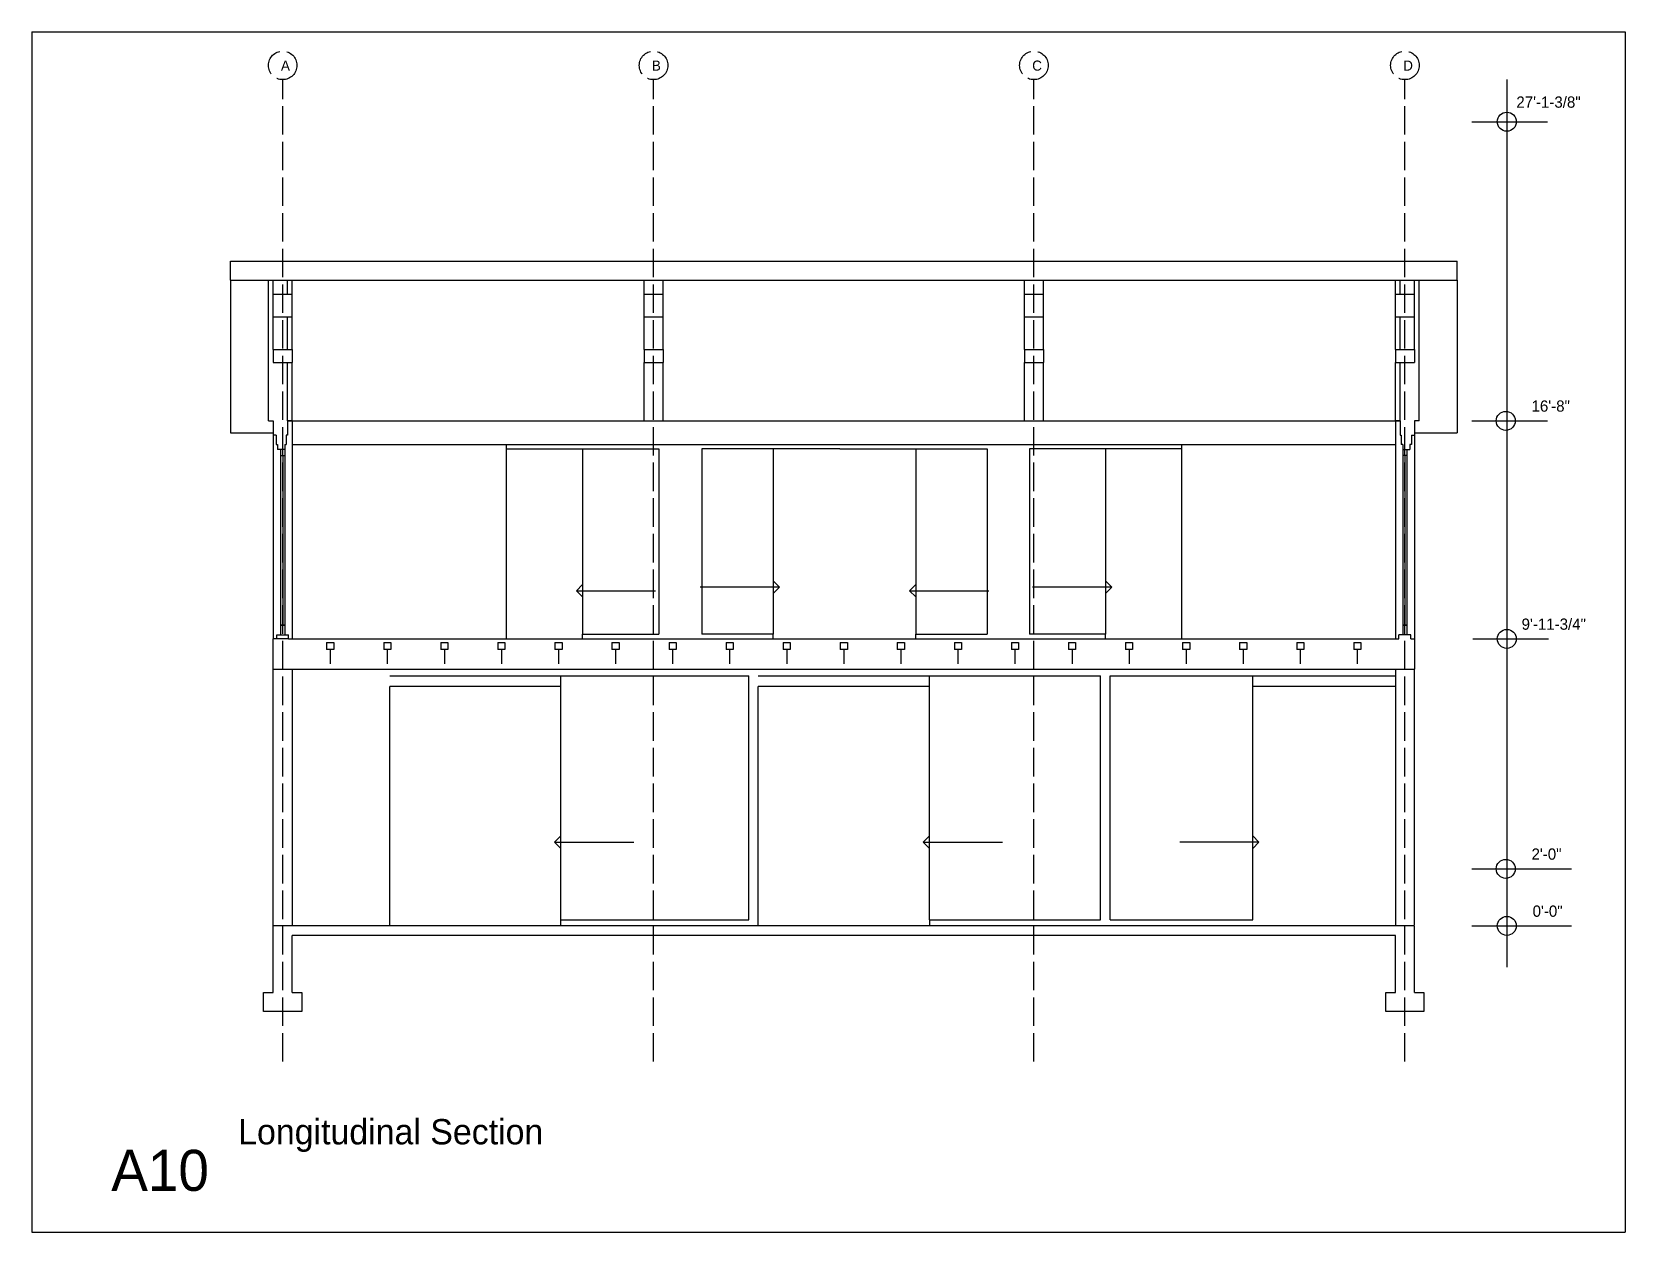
# Model space of a CAD drawing. Header units: inches. Extents: x 967 to 8475, y 257 to 3434.
# Drawn here: x 6670 to 7340, y 577 to 1082 of the extents above; entities that cross this region are included whole.
import ezdxf

# ---------------------------------------------------------------- set-up
doc = ezdxf.new("R2010")
doc.units = ezdxf.units.IN
doc.header["$MEASUREMENT"] = 0
doc.linetypes.add('ACAD_ISO02W100', pattern=[15, 12, -3])
for name, color, linetype in [('const', 7, 'Continuous'), ('e1', 7, 'Continuous'), ('e2', 251, 'Continuous'), ('glass', 172, 'Continuous'), ('grid', 252, 'ACAD_ISO02W100'), ('stairs', 140, 'Continuous'), ('walls', 7, 'Continuous')]:
    doc.layers.add(name, color=color, linetype=linetype)

msp = doc.modelspace()

# ---------------------------------------------------------------- texts
at = {"layer": 'const', "attachment_point": 1}
for s, insert, char_height, width in [('A', (6774.33, 1070.35), 4.26, 1625.1973), ('B', (6930.32, 1070.35), 4.26, 1625.1973), ('C', (7090.3, 1070.35), 4.26, 1625.1973), ('D', (7246.33, 1070.35), 4.26, 1625.1973), ('27\'-1-3/8"', (7293.95, 1055.23), 4.736, 1805.7748), ('16\'-8"', (7300.33, 927.34), 4.736, 1805.7748), ('9\'-11-3/4"', (7296.16, 835.59), 4.736, 1805.7748), ('2\'-0"', (7300.33, 738.84), 4.736, 1805.7748), ('0\'-0"', (7300.78, 714.84), 4.736, 1805.7748), ('Longitudinal Section', (6756.34, 624.99), 10.6557, 4062.9933), ('A10', (6702.97, 612.04), 17.262, 6582.0491)]:
    msp.add_mtext(s, dxfattribs=dict(at, insert=insert, char_height=char_height, width=width))

# ---------------------------------------------------------------- linework, layer by layer
for p, q in [((6669.57, 1082.42), (6669.57, 577.41)), ((6669.57, 1082.42), (7339.7, 1082.42)), ((7339.7, 1082.42), (7339.7, 577.41)), ((6669.57, 577.41), (7339.7, 577.41))]:
    msp.add_line(p, q)
at = {"layer": 'e1'}
for p, q in [((6869.22, 907.01), (6933.22, 907.01)), ((6901.22, 907.01), (6901.22, 829.01)), ((6933.22, 907.01), (6933.22, 829.01)), ((7009.33, 907.01), (6951.33, 907.01)), ((6951.33, 907.01), (6951.33, 829.01)), ((6981.33, 907.01), (6981.33, 829.01)), ((7009.33, 907.01), (7071.33, 907.01)), ((7041.33, 907.01), (7041.33, 829.01)), ((7071.33, 907.01), (7071.33, 829.01)), ((7153.19, 907.01), (7089.19, 907.01)), ((7089.19, 907.01), (7089.19, 829.01)), ((7121.19, 907.01), (7121.19, 829.01)), ((6901.22, 829.01), (6933.22, 829.01)), ((6981.33, 829.01), (6951.33, 829.01)), ((7041.33, 829.01), (7071.33, 829.01)), ((7121.19, 829.01), (7089.19, 829.01)), ((6820.06, 811.47), (6971.06, 811.47)), ((6892.06, 708.78), (6892.06, 811.47)), ((6971.06, 708.78), (6971.06, 811.47)), ((6975.06, 811.47), (7048.02, 811.47)), ((7047.06, 811.47), (7119.06, 811.47)), ((7047.06, 708.78), (7047.06, 811.47)), ((7119.06, 708.78), (7119.06, 811.47)), ((7123.06, 811.47), (7243.06, 811.47)), ((7123.06, 708.78), (7123.06, 811.47)), ((7183.06, 708.78), (7183.06, 811.47)), ((6892.06, 708.78), (6971.06, 708.78)), ((7047.06, 708.78), (7119.06, 708.78)), ((7123.06, 708.78), (7183.06, 708.78))]:
    msp.add_line(p, q, dxfattribs=at)
at = {"layer": 'e2'}
for p, q in [((7289.93, 1062.4), (7289.93, 688.83)), ((7275.16, 1044.62), (7306.99, 1044.62)), ((6753.06, 978), (6753.06, 913.7)), ((6771.06, 972.07), (6771.06, 978)), ((6779.06, 972.07), (6779.06, 978)), ((6927.04, 972.07), (6927.04, 978)), ((6935.04, 972.07), (6935.04, 978)), ((7087.02, 972.07), (7087.02, 978)), ((7095.02, 972.07), (7095.02, 978)), ((7243.06, 972.07), (7243.06, 978)), ((7251.06, 972.07), (7251.06, 978)), ((7269.06, 978), (7269.06, 913.7)), ((6771.06, 948.83), (6771.06, 962.54)), ((6779.06, 948.83), (6779.06, 962.54)), ((6927.04, 948.83), (6927.04, 962.54)), ((6935.04, 948.83), (6935.04, 962.54)), ((7087.02, 948.83), (7087.02, 962.54)), ((7095.02, 948.83), (7095.02, 962.54)), ((7243.06, 948.83), (7243.06, 962.54)), ((7251.06, 948.83), (7251.06, 962.54)), ((6779.06, 918.78), (6779.06, 943.25)), ((6927.04, 918.78), (6927.04, 943.25)), ((6935.04, 918.78), (6935.04, 943.25)), ((7087.02, 918.78), (7087.02, 943.25)), ((7095.02, 918.78), (7095.02, 943.25)), ((7243.06, 918.78), (7243.06, 943.25)), ((6779.06, 918.78), (6777.06, 918.78)), ((6777.06, 918.78), (7245.06, 918.78)), ((6779.06, 918.78), (6779.06, 827.01)), ((7243.06, 918.78), (7243.06, 827.01)), ((7245.06, 918.78), (7243.06, 918.78)), ((7275.16, 918.78), (7306.99, 918.78)), ((6753.06, 913.7), (6771.06, 913.7)), ((6771.06, 912.72), (6771.06, 827.01)), ((7251.06, 913.7), (7269.06, 913.7)), ((7251.06, 912.72), (7251.06, 827.01)), ((6779.06, 908.76), (7243.06, 908.76)), ((6869.22, 827.01), (6869.22, 908.76)), ((7153.19, 827.01), (7153.19, 908.76)), ((6774.18, 904.22), (6774.18, 832.76)), ((6775.93, 904.22), (6775.93, 832.76)), ((7246.18, 904.22), (7246.18, 832.76)), ((7247.93, 904.22), (7247.93, 832.76)), ((6901.22, 827.01), (6901.22, 829.01)), ((6981.33, 827.01), (6981.33, 829.01)), ((7041.33, 827.01), (7041.33, 829.01)), ((7121.19, 827.01), (7121.19, 829.01)), ((7275.61, 827.03), (7307.44, 827.03)), ((6771.06, 706.76), (6771.06, 814.26)), ((6779.06, 814.26), (6779.06, 706.26)), ((7243.06, 814.26), (7243.06, 706.26)), ((7251.06, 706.76), (7251.06, 814.26)), ((6892.06, 807.01), (6820.06, 807.01)), ((6820.06, 706.26), (6820.06, 807.01)), ((7047.02, 807.01), (6975.02, 807.01)), ((6975.02, 706.26), (6975.02, 807.01)), ((6975.06, 706.26), (6975.06, 807.01)), ((7243.06, 807.01), (7183.02, 807.01)), ((7275.18, 730.28), (7317.14, 730.28)), ((6892.06, 706.26), (6892.06, 708.78)), ((7047.06, 708.78), (7047.06, 706.26)), ((7275.18, 706.26), (7317.14, 706.26))]:
    msp.add_line(p, q, dxfattribs=at)
for centre in [(7289.93, 1044.62), (7289.48, 918.75), (7289.93, 827.01), (7289.48, 730.25), (7289.93, 706.26)]:
    msp.add_circle(centre, 4, dxfattribs=at)
at = {"layer": 'glass'}
for p, q in [((6775.06, 904.22), (6775.06, 832.76)), ((7247.06, 904.22), (7247.06, 832.76))]:
    msp.add_line(p, q, dxfattribs=at)
at = {"layer": 'grid'}
for p, q in [((6775.06, 649.16), (6775.06, 1062.31)), ((6931.04, 649.16), (6931.04, 1062.31)), ((7091.02, 649.16), (7091.02, 1062.31)), ((7247.06, 649.16), (7247.06, 1062.31))]:
    msp.add_line(p, q, dxfattribs=at)
for centre in [(6775.06, 1068.31), (6931.04, 1068.31), (7091.02, 1068.31), (7247.06, 1068.31)]:
    msp.add_circle(centre, 6, dxfattribs=at)
at = {"layer": 'stairs'}
for p, q in [((6983.96, 848.75), (6981.33, 851.38)), ((7123.82, 848.75), (7121.19, 851.38)), ((6898.59, 847.27), (6901.22, 849.9)), ((6898.59, 847.27), (6931.93, 847.27)), ((6898.59, 847.27), (6901.22, 844.64)), ((6983.96, 848.75), (6950.61, 848.75)), ((6983.96, 848.75), (6981.33, 846.12)), ((7038.7, 847.27), (7041.33, 849.9)), ((7038.7, 847.27), (7072.04, 847.27)), ((7038.7, 847.27), (7041.33, 844.64)), ((7123.82, 848.75), (7090.47, 848.75)), ((7123.82, 848.75), (7121.19, 846.12)), ((6889.43, 741.52), (6892.06, 744.15)), ((7044.43, 741.52), (7047.06, 744.15)), ((7185.69, 741.52), (7183.06, 744.15)), ((6889.43, 741.52), (6922.77, 741.52)), ((6889.43, 741.52), (6892.06, 738.89)), ((7044.43, 741.52), (7077.77, 741.52)), ((7044.43, 741.52), (7047.06, 738.89)), ((7185.69, 741.52), (7152.34, 741.52)), ((7185.69, 741.52), (7183.06, 738.89))]:
    msp.add_line(p, q, dxfattribs=at)
at = {"layer": 'walls'}
for p, q in [((6753.06, 978), (6753.06, 986)), ((6753.06, 986), (7269.06, 986)), ((7269.06, 978), (7269.06, 986)), ((6753.06, 978), (7269.06, 978)), ((6769.06, 918.78), (6769.06, 978)), ((6771.06, 972.07), (6779.06, 972.07)), ((6771.06, 962.54), (6771.06, 972.07)), ((6777.06, 972.07), (6777.06, 978)), ((6779.06, 962.54), (6779.06, 972.07)), ((6927.04, 972.07), (6935.04, 972.07)), ((6927.04, 962.54), (6927.04, 972.07)), ((6935.04, 962.54), (6935.04, 972.07)), ((7087.02, 972.07), (7095.02, 972.07)), ((7087.02, 962.54), (7087.02, 972.07)), ((7095.02, 962.54), (7095.02, 972.07)), ((7243.06, 972.07), (7251.06, 972.07)), ((7243.06, 962.54), (7243.06, 972.07)), ((7245.06, 972.07), (7245.06, 978)), ((7251.06, 962.54), (7251.06, 972.07)), ((7253.06, 918.78), (7253.06, 978)), ((6771.06, 962.54), (6779.06, 962.54)), ((6777.06, 948.83), (6777.06, 962.54)), ((6927.04, 962.54), (6935.04, 962.54)), ((7087.02, 962.54), (7095.02, 962.54)), ((7243.06, 962.54), (7251.06, 962.54)), ((7245.06, 948.83), (7245.06, 962.54)), ((6771.06, 948.83), (6779.06, 948.83)), ((6771.06, 948.83), (6771.06, 943.25)), ((6779.06, 948.83), (6779.06, 943.25)), ((6927.04, 948.83), (6935.04, 948.83)), ((6927.04, 948.83), (6927.04, 943.25)), ((6935.04, 948.83), (6935.04, 943.25)), ((7087.02, 948.83), (7095.02, 948.83)), ((7087.02, 948.83), (7087.02, 943.25)), ((7095.02, 948.83), (7095.02, 943.25)), ((7243.06, 948.83), (7251.06, 948.83)), ((7243.06, 948.83), (7243.06, 943.25)), ((7251.06, 948.83), (7251.06, 943.25)), ((6771.06, 943.25), (6779.06, 943.25)), ((6777.06, 918.78), (6777.06, 943.25)), ((6927.04, 943.25), (6935.04, 943.25)), ((7087.02, 943.25), (7095.02, 943.25)), ((7243.06, 943.25), (7251.06, 943.25)), ((7245.06, 918.78), (7245.06, 943.25)), ((6769.06, 918.78), (6771.06, 918.78)), ((6771.06, 918.78), (6771.06, 912.72)), ((6777.06, 918.78), (6777.06, 912.72)), ((7245.06, 918.78), (7245.06, 912.72)), ((7251.06, 918.78), (7251.06, 912.72)), ((7253.06, 918.78), (7251.06, 918.78)), ((6772.31, 912.72), (6771.06, 912.72)), ((6772.31, 912.72), (6772.31, 908.76)), ((6776.56, 912.72), (6776.56, 908.76)), ((6777.06, 912.72), (6776.56, 912.72)), ((7245.06, 912.72), (7245.56, 912.72)), ((7245.56, 912.72), (7245.56, 908.76)), ((7249.81, 912.72), (7249.81, 908.76)), ((7249.81, 912.72), (7251.06, 912.72)), ((6772.31, 908.76), (6772.93, 908.76)), ((6772.93, 908.76), (6772.93, 906.72)), ((6775.93, 906.72), (6772.93, 906.72)), ((6774.18, 906.72), (6774.18, 904.22)), ((6775.93, 908.76), (6776.56, 908.76)), ((6775.93, 908.76), (6775.93, 906.72)), ((6775.93, 906.72), (6775.93, 904.22)), ((7246.18, 908.76), (7245.56, 908.76)), ((7246.18, 908.76), (7246.18, 906.72)), ((7246.18, 906.72), (7249.18, 906.72)), ((7246.18, 906.72), (7246.18, 904.22)), ((7247.93, 906.72), (7247.93, 904.22)), ((7249.18, 908.76), (7249.18, 906.72)), ((7249.81, 908.76), (7249.18, 908.76)), ((6774.18, 904.22), (6775.93, 904.22)), ((7247.93, 904.22), (7246.18, 904.22)), ((6774.18, 832.76), (6774.18, 828.76)), ((6775.93, 832.76), (6774.18, 832.76)), ((6774.18, 832.76), (6775.93, 832.76)), ((6775.93, 832.76), (6775.93, 828.76)), ((7247.93, 832.76), (7246.18, 832.76)), ((7246.18, 832.76), (7247.93, 832.76)), ((7246.18, 832.76), (7246.18, 828.76)), ((7247.93, 832.76), (7247.93, 828.76)), ((6777.56, 827.01), (6771.06, 827.01)), ((6771.06, 814.26), (6771.06, 827.01)), ((6772.56, 827.01), (6772.56, 828.76)), ((6772.56, 828.76), (6777.56, 828.76)), ((6777.56, 827.01), (6777.56, 828.76)), ((6777.56, 827.01), (7244.56, 827.01)), ((6793.56, 825.51), (6796.56, 825.51)), ((6793.56, 825.51), (6793.56, 822.51)), ((6796.56, 825.51), (6796.56, 822.51)), ((6817.56, 825.51), (6817.56, 822.51)), ((6817.56, 825.51), (6820.56, 825.51)), ((6820.56, 825.51), (6820.56, 822.51)), ((6841.56, 825.51), (6841.56, 822.51)), ((6841.56, 825.51), (6844.56, 825.51)), ((6844.56, 825.51), (6844.56, 822.51)), ((6865.56, 825.51), (6865.56, 822.51)), ((6865.56, 825.51), (6868.56, 825.51)), ((6868.56, 825.51), (6868.56, 822.51)), ((6889.56, 825.51), (6889.56, 822.51)), ((6889.56, 825.51), (6892.56, 825.51)), ((6892.56, 825.51), (6892.56, 822.51)), ((6913.56, 825.51), (6913.56, 822.51)), ((6913.56, 825.51), (6916.56, 825.51)), ((6916.56, 825.51), (6916.56, 822.51)), ((6937.56, 825.51), (6937.56, 822.51)), ((6937.56, 825.51), (6940.56, 825.51)), ((6940.56, 825.51), (6940.56, 822.51)), ((6961.56, 825.51), (6961.56, 822.51)), ((6961.56, 825.51), (6964.56, 825.51)), ((6964.56, 825.51), (6964.56, 822.51)), ((6985.56, 825.51), (6985.56, 822.51)), ((6985.56, 825.51), (6988.56, 825.51)), ((6988.56, 825.51), (6988.56, 822.51)), ((7009.56, 825.51), (7009.56, 822.51)), ((7009.56, 825.51), (7012.56, 825.51)), ((7012.56, 825.51), (7012.56, 822.51)), ((7033.56, 825.51), (7033.56, 822.51)), ((7033.56, 825.51), (7036.56, 825.51)), ((7036.56, 825.51), (7036.56, 822.51)), ((7057.56, 825.51), (7057.56, 822.51)), ((7057.56, 825.51), (7060.56, 825.51)), ((7060.56, 825.51), (7060.56, 822.51)), ((7081.56, 825.51), (7081.56, 822.51)), ((7081.56, 825.51), (7084.56, 825.51)), ((7084.56, 825.51), (7084.56, 822.51)), ((7105.56, 825.51), (7105.56, 822.51)), ((7105.56, 825.51), (7108.56, 825.51)), ((7108.56, 825.51), (7108.56, 822.51)), ((7129.56, 825.51), (7129.56, 822.51)), ((7129.56, 825.51), (7132.56, 825.51)), ((7132.56, 825.51), (7132.56, 822.51)), ((7153.56, 825.51), (7153.56, 822.51)), ((7153.56, 825.51), (7156.56, 825.51)), ((7156.56, 825.51), (7156.56, 822.51)), ((7177.56, 825.51), (7180.56, 825.51)), ((7177.56, 825.51), (7177.56, 822.51)), ((7180.56, 825.51), (7180.56, 822.51)), ((7201.56, 825.51), (7201.56, 822.51)), ((7201.56, 825.51), (7204.56, 825.51)), ((7204.56, 825.51), (7204.56, 822.51)), ((7225.56, 825.51), (7225.56, 822.51)), ((7225.56, 825.51), (7228.56, 825.51)), ((7228.56, 825.51), (7228.56, 822.51)), ((7244.56, 827.01), (7244.56, 828.76)), ((7249.56, 828.76), (7244.56, 828.76)), ((7249.56, 827.01), (7249.56, 828.76)), ((7249.56, 827.01), (7251.06, 827.01)), ((7251.06, 827.01), (7251.06, 814.26)), ((6796.56, 822.51), (6793.56, 822.51)), ((6795.06, 822.51), (6795.06, 816.48)), ((6820.56, 822.51), (6817.56, 822.51)), ((6819.06, 822.51), (6819.06, 816.48)), ((6844.56, 822.51), (6841.56, 822.51)), ((6843.06, 822.51), (6843.06, 816.48)), ((6868.56, 822.51), (6865.56, 822.51)), ((6867.06, 822.51), (6867.06, 816.48)), ((6892.56, 822.51), (6889.56, 822.51)), ((6891.06, 822.51), (6891.06, 816.48)), ((6916.56, 822.51), (6913.56, 822.51)), ((6915.06, 822.51), (6915.06, 816.48)), ((6940.56, 822.51), (6937.56, 822.51)), ((6939.06, 822.51), (6939.06, 816.48)), ((6964.56, 822.51), (6961.56, 822.51)), ((6963.06, 822.51), (6963.06, 816.48)), ((6988.56, 822.51), (6985.56, 822.51)), ((6987.06, 822.51), (6987.06, 816.48)), ((7012.56, 822.51), (7009.56, 822.51)), ((7011.06, 822.51), (7011.06, 816.48)), ((7036.56, 822.51), (7033.56, 822.51)), ((7035.06, 822.51), (7035.06, 816.48)), ((7060.56, 822.51), (7057.56, 822.51)), ((7059.06, 822.51), (7059.06, 816.48)), ((7084.56, 822.51), (7081.56, 822.51)), ((7083.06, 822.51), (7083.06, 816.48)), ((7108.56, 822.51), (7105.56, 822.51)), ((7107.06, 822.51), (7107.06, 816.48)), ((7132.56, 822.51), (7129.56, 822.51)), ((7131.06, 822.51), (7131.06, 816.48)), ((7156.56, 822.51), (7153.56, 822.51)), ((7155.06, 822.51), (7155.06, 816.48)), ((7180.56, 822.51), (7177.56, 822.51)), ((7179.06, 822.51), (7179.06, 816.48)), ((7204.56, 822.51), (7201.56, 822.51)), ((7203.06, 822.51), (7203.06, 816.48)), ((7228.56, 822.51), (7225.56, 822.51)), ((7227.06, 822.51), (7227.06, 816.48)), ((6771.06, 814.26), (7251.06, 814.26)), ((6771.06, 678.26), (6771.06, 706.76)), ((7251.06, 706.26), (6771.06, 706.26)), ((7251.06, 678.26), (7251.06, 706.26)), ((7243.06, 702.26), (6779.06, 702.26)), ((6779.06, 678.26), (6779.06, 702.26)), ((7243.06, 678.26), (7243.06, 702.26)), ((6767.06, 670.26), (6767.06, 678.26)), ((6767.06, 678.26), (6771.06, 678.26)), ((6779.06, 678.26), (6783.06, 678.26)), ((6783.06, 678.26), (6783.06, 670.26)), ((7239.06, 670.26), (7239.06, 678.26)), ((7239.06, 678.26), (7243.06, 678.26)), ((7251.06, 678.26), (7255.06, 678.26)), ((7255.06, 678.26), (7255.06, 670.26)), ((6783.06, 670.26), (6767.06, 670.26)), ((7255.06, 670.26), (7239.06, 670.26))]:
    msp.add_line(p, q, dxfattribs=at)

msp.set_redraw_order([(e.dxf.handle, doc.entitydb.next_handle()) for e in msp.query("TEXT MTEXT ATTDEF DIMENSION ARC_DIMENSION")])  # texts and dimensions are drawn at this point

doc.saveas('drawing.dxf')
